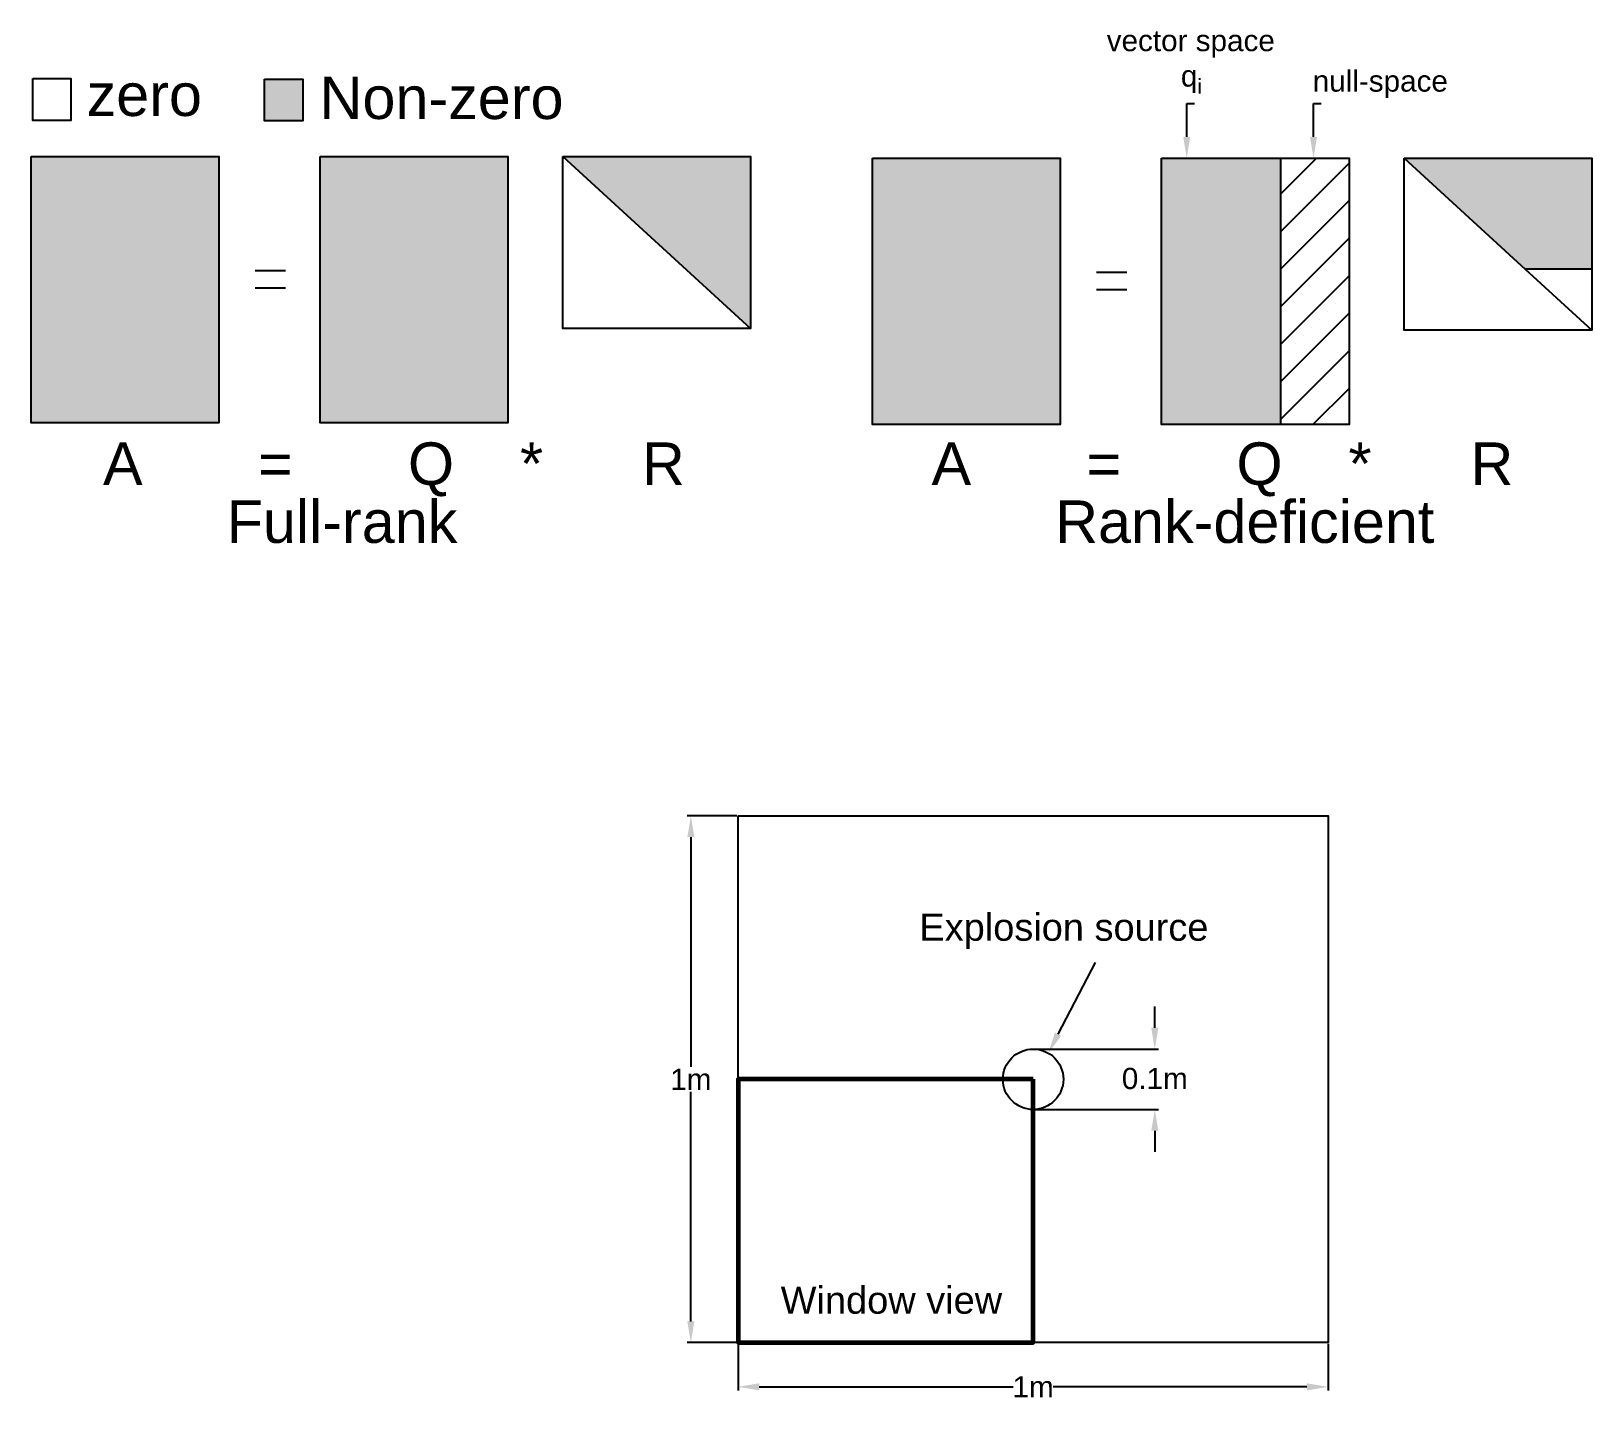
# Model space of a CAD drawing. Header units: inches. Extents: x -128 to 157, y -44 to 110.
# Drawn here: x -128.4 to -54.9, y -19.8 to 44.7 of the extents above; entities that cross this region are included whole.
import ezdxf
from ezdxf import colors
from ezdxf.entities.mleader import LeaderData, LeaderLine
from ezdxf.math import Vec2, Vec3

# ---------------------------------------------------------------- set-up
doc = ezdxf.new("R2010")
doc.units = ezdxf.units.IN
doc.header["$MEASUREMENT"] = 0
doc.styles.get("Standard").update_dxf_attribs({"font": 'arial.ttf'})
doc.dimstyles.get("Standard").update_dxf_attribs({"dimtxt": 0.18, "dimasz": 0.18, "dimexe": 0.18, "dimexo": 0.0625, "dimgap": 0.09, "dimtad": 0, "dimtih": 1, "dimtoh": 1, "dimdec": 4, "dimzin": 0, "dimdsep": 46, "dimtxsty": 'Standard', "dimcen": 0.09, "dimadec": 0, "dimazin": 0, "dimtfac": 1, "dimtdec": 4, "dimtofl": 0, "dimtmove": 0, "dimatfit": 3, "dimfxl": 1, "dimtolj": 1, "dimtzin": 0, "dimarcsym": 0})

msp = doc.modelspace()

# ---------------------------------------------------------------- texts
at = {"attachment_point": 1}
for s, width, insert, char_height in [('\\A1;vector space \\P         q{\\H0.7x;\\S^ i;} ', 16.0381802, (-77.74414, 44.74747), 1), ('\\A1;null-space ', 16.0381802, (-68.04169, 42.84195), 1), ('zero', 18.4353938, (-125.79193, 42.69543), 2), ('Non-zero', 18.4353938, (-114.8172, 42.55192), 2), (' A       =       Q    *      R', 48.5732849, (-125.79193, 25.32444), 2), (' A       =       Q    *      R', 48.5732849, (-86.77024, 25.32444), 2), ('Full-rank', 18.4353938, (-119.19172, 22.59255), 2), ('Rank-deficient', 18.4353938, (-80.17003, 22.59255), 2), ('Explosion source', 18.4353938, (-86.56771, 3.13754), 1.28), ('Window view', 18.4353938, (-93.10042, -14.42629), 1.28)]:
    msp.add_mtext_dynamic_manual_height_columns(s, width=width, gutter_width=1, heights=[0], dxfattribs=dict(at, insert=insert, char_height=char_height))

# ---------------------------------------------------------------- blocks, each defined once
blk = doc.blocks.new('*D12')
at = {"color": 0, "lineweight": -2, "ltscale": 0.1, "transparency": 16777216}
for p, q in [((-95.171, 7.738), (-97.511, 7.738)), ((-97.331, 6.738), (-97.331, -4.073)), ((-97.331, -16.068), (-97.331, -5.257)), ((-95.171, -17.068), (-97.511, -17.068))]:
    blk.add_line(p, q, dxfattribs=at)
at = {"color": 0, "ltscale": 0.1, "transparency": 16777216}
for points in [[(-97.497, 6.738), (-97.164, 6.738), (-97.331, 7.738)], [(-97.497, -16.068), (-97.164, -16.068), (-97.331, -17.068)]]:
    blk.add_solid(points, dxfattribs=at)
at = {"layer": 'Defpoints', "color": 0, "ltscale": 0.1, "transparency": 16777216}
for p in [(-95.109, 7.738), (-97.331, -17.068), (-95.109, -17.068)]:
    blk.add_point(p, dxfattribs=at)
at = {"color": 0, "ltscale": 0.1, "transparency": 16777216, "insert": (-97.331, -4.665), "char_height": 1, "attachment_point": 5}
blk.add_mtext('\\A1;1m', dxfattribs=at)
blk = doc.blocks.new('*D13')
at = {"color": 0, "lineweight": -2, "ltscale": 0.1, "transparency": 16777216}
for p, q in [((-95.109, -17.13), (-95.109, -19.329)), ((-67.313, -17.13), (-67.313, -19.329)), ((-94.109, -19.149), (-82.15, -19.149)), ((-68.313, -19.149), (-80.272, -19.149))]:
    blk.add_line(p, q, dxfattribs=at)
at = {"color": 0, "ltscale": 0.1, "transparency": 16777216}
for points in [[(-94.109, -18.983), (-94.109, -19.316), (-95.109, -19.149)], [(-68.313, -18.983), (-68.313, -19.316), (-67.313, -19.149)]]:
    blk.add_solid(points, dxfattribs=at)
at = {"layer": 'Defpoints', "color": 0, "ltscale": 0.1, "transparency": 16777216}
for p in [(-95.109, -17.068), (-67.313, -17.068), (-67.313, -19.149)]:
    blk.add_point(p, dxfattribs=at)
at = {"color": 0, "ltscale": 0.1, "transparency": 16777216, "insert": (-81.211, -19.149), "char_height": 1, "attachment_point": 5}
blk.add_mtext('\\A1;1m', dxfattribs=at)
blk = doc.blocks.new('*D14')
at = {"color": 0, "lineweight": -2, "ltscale": 0.1, "transparency": 16777216}
for p, q in [((-75.479, -2.241), (-75.479, -1.241)), ((-81.148, -3.241), (-75.299, -3.241)), ((-81.148, -6.089), (-75.299, -6.089)), ((-75.479, -7.089), (-75.479, -8.089))]:
    blk.add_line(p, q, dxfattribs=at)
at = {"color": 0, "ltscale": 0.1, "transparency": 16777216}
for points in [[(-75.646, -2.241), (-75.313, -2.241), (-75.479, -3.241)], [(-75.646, -7.089), (-75.313, -7.089), (-75.479, -6.089)]]:
    blk.add_solid(points, dxfattribs=at)
at = {"layer": 'Defpoints', "color": 0, "ltscale": 0.1, "transparency": 16777216}
for p in [(-81.211, -3.241), (-81.211, -6.089), (-75.479, -6.089)]:
    blk.add_point(p, dxfattribs=at)
at = {"color": 0, "ltscale": 0.1, "transparency": 16777216, "insert": (-75.479, -4.635), "char_height": 1, "attachment_point": 5}
blk.add_mtext('\\A1;0.1m', dxfattribs=at)

# ---------------------------------------------------------------- dimensions: what is measured, and where the dimension line sits
at = {"ltscale": 0.1}
dim = msp.add_linear_dim(base=(-97.33055, -17.06786), p1=(-95.10853, 7.7381), p2=(-95.10853, -17.06786), angle=90, text='1m', dimstyle='Standard', override={"dimtxt": 1, "dimasz": 1}, dxfattribs=at)
dim.commit()
dim.dimension.update_dxf_attribs({"geometry": '*D12', "text_midpoint": (-97.33055, -4.66488)})
dim = msp.add_linear_dim(base=(-75.47927, -6.08872), p1=(-81.21087, -3.24104), p2=(-81.21087, -6.08872), angle=90, text='0.1m', dimstyle='Standard', override={"dimtxt": 1, "dimasz": 1}, dxfattribs=at)
dim.commit()
dim.dimension.update_dxf_attribs({"geometry": '*D14', "text_midpoint": (-75.47927, -4.63453), "dimtype": 160})
dim = msp.add_linear_dim(base=(-67.31321, -19.14935), p1=(-95.10853, -17.06786), p2=(-67.31321, -17.06786), text='1m', dimstyle='Standard', override={"dimtxt": 1, "dimasz": 1}, dxfattribs=at)
dim.commit()
dim.dimension.update_dxf_attribs({"geometry": '*D13', "text_midpoint": (-81.21087, -19.14935)})

# ---------------------------------------------------------------- hatches: boundary and pattern name
h = msp.add_hatch(color=253)
h.dxf.hatch_style = 1
h.paths.add_polyline_path([(-117.40653, 42.43474), (-117.40653, 40.46957), (-115.6037, 40.46957), (-115.6037, 42.43474)])
h = msp.add_hatch(color=253)
h.dxf.hatch_style = 1
h.paths.add_polyline_path([(-119.559, 38.7912), (-128.39873, 38.7912), (-128.39873, 26.24616), (-119.559, 26.24616)])
h.paths.add_polyline_path([(-114.79091, 26.24616), (-105.95118, 26.24616), (-105.95118, 38.7912), (-114.79091, 38.7912)])
h = msp.add_hatch(color=253)
h.dxf.hatch_style = 1
h.paths.add_polyline_path([(-94.5186, 38.7912), (-103.35832, 38.7912), (-94.5186, 30.69388)])
h = msp.add_hatch(color=253)
h.dxf.hatch_style = 1
h.paths.add_polyline_path([(-79.93816, 38.70816), (-88.77789, 38.70816), (-88.77789, 26.16313), (-79.93816, 26.16313)])
h.paths.add_polyline_path([(-69.5642, 38.70816), (-75.17007, 38.70816), (-75.17007, 26.16313), (-69.5642, 26.16313)])
h = msp.add_hatch()
h.set_pattern_fill('ANSI31', color=256, scale=10)
h.set_pattern_definition([(45, (-192.0176, -7.6611), (-0.883883, 0.883883), [])])
h.paths.add_polyline_path([(-66.33034, 38.70816), (-69.5642, 38.70816), (-69.5642, 26.16313), (-66.33034, 26.16313)])
h = msp.add_hatch(color=253)
h.dxf.hatch_style = 1
h.paths.add_polyline_path([(-63.73748, 38.70816), (-58.03958, 33.4888), (-54.89776, 33.4888), (-54.89776, 38.70816)])

# ---------------------------------------------------------------- linework, layer by layer
at = {"color": 253}
for p, q in [((-103.35832, 38.7912), (-94.5186, 30.69388)), ((-63.73748, 38.70816), (-58.03958, 33.4888))]:
    msp.add_line(p, q, dxfattribs=at)
for p, q in [((-69.5642, 38.70816), (-69.5642, 26.16313)), ((-117.84329, 33.42114), (-116.42282, 33.42114)), ((-78.22245, 33.3381), (-76.80198, 33.3381)), ((-54.89776, 33.4888), (-58.03958, 33.4888)), ((-58.03958, 33.4888), (-54.89776, 30.61085)), ((-117.84329, 32.60533), (-116.42282, 32.60533)), ((-78.22245, 32.52229), (-76.80198, 32.52229))]:
    msp.add_line(p, q)
for points in [[(-128.32935, 42.45435), (-126.52651, 42.45435), (-126.52651, 40.48918), (-128.32935, 40.48918)], [(-117.40653, 42.43474), (-115.6037, 42.43474), (-115.6037, 40.46957), (-117.40653, 40.46957)], [(-128.39873, 38.7912), (-119.559, 38.7912), (-119.559, 26.24616), (-128.39873, 26.24616)], [(-114.79091, 38.7912), (-105.95118, 38.7912), (-105.95118, 26.24616), (-114.79091, 26.24616)], [(-103.35832, 38.7912), (-94.5186, 38.7912), (-94.5186, 30.69388), (-103.35832, 30.69388)], [(-88.77789, 38.70816), (-79.93816, 38.70816), (-79.93816, 26.16313), (-88.77789, 26.16313)], [(-75.17007, 38.70816), (-66.33034, 38.70816), (-66.33034, 26.16313), (-75.17007, 26.16313)], [(-63.73748, 38.70816), (-54.89776, 38.70816), (-54.89776, 30.61085), (-63.73748, 30.61085)]]:
    msp.add_lwpolyline(points, close=True)
at = {"ltscale": 0.1}
msp.add_lwpolyline([(-95.10853, 7.7381), (-67.31321, 7.7381), (-67.31321, -17.06786), (-95.10853, -17.06786)], close=True, dxfattribs=at)
at = {"lineweight": 60, "ltscale": 0.1}
msp.add_lwpolyline([(-81.21087, -4.66488), (-95.10853, -4.66488), (-95.10853, -17.06786), (-81.21087, -17.06786)], close=True, dxfattribs=at)
at = {"ltscale": 0.1}
msp.add_circle((-81.21087, -4.66488), 1.42384, dxfattribs=at)

msp.set_redraw_order([(e.dxf.handle, doc.entitydb.next_handle()) for e in msp.query("TEXT MTEXT ATTDEF DIMENSION ARC_DIMENSION")])  # texts and dimensions are drawn at this point

# ---------------------------------------------------------------- leaders
ml = msp.add_multileader_mtext('Standard')
ml.set_content('', color=256)
ml.set_leader_properties()
ml.build(insert=Vec2(0, 0))
ml.multileader.update_dxf_attribs({"dogleg_length": 0.36, "arrow_head_size": 1})
ctx = ml.context
ctx.base_point, ctx.char_height, ctx.arrow_head_size, ctx.landing_gap_size, ctx.plane_origin = Vec3(-73.6149, 41.28767), 0.18, 1, 0.09, Vec3(-73.9749, 38.70816)
notes = []
notes.append((ctx, [(0, (1, 1, 0), (-73.9749, 41.28767), (1, 0), 0.36, [(0, [(-73.9749, 38.70816)], 0, [])])]))
ctx.mtext.insert, ctx.mtext.flow_direction = Vec3(-73.5249, 41.37767), 5
ml = msp.add_multileader_mtext('Standard')
ml.set_content('', color=256)
ml.set_leader_properties()
ml.build(insert=Vec2(0, 0))
ml.multileader.update_dxf_attribs({"dogleg_length": 0.36, "arrow_head_size": 1})
ctx = ml.context
ctx.base_point, ctx.char_height, ctx.arrow_head_size, ctx.landing_gap_size, ctx.plane_origin = Vec3(-67.64497, 41.28767), 0.18, 1, 0.09, Vec3(-68.00497, 38.70816)
notes.append((ctx, [(0, (1, 1, 0), (-68.00497, 41.28767), (1, 0), 0.36, [(0, [(-68.00497, 38.70816)], 0, [])])]))
ctx.mtext.insert, ctx.mtext.flow_direction = Vec3(-67.55497, 41.37767), 5
ml = msp.add_multileader_mtext('Standard', dxfattribs=at)
ml.set_content(' ', color=256)
ml.set_leader_properties()
ml.build(insert=Vec2(0, 0))
ml.multileader.update_dxf_attribs({"dogleg_length": 0, "arrow_head_size": 1})
ctx = ml.context
ctx.base_point, ctx.char_height, ctx.arrow_head_size, ctx.landing_gap_size, ctx.plane_origin = Vec3(-78.27785, 0.83729), 0.18, 1, 0.09, Vec3(-80.49643, -3.43326)
notes.append((ctx, [(0, (1, 1, 0), (-78.27785, 0.83729), (1, 0), 0, [(0, [(-80.49643, -3.43326)], 0, [])])]))
ctx.mtext.insert, ctx.mtext.flow_direction = Vec3(-78.18785, 0.92729), 5
for ctx, leaders in notes:
    for number, flags, end, landing, length, lines in leaders:
        leader = LeaderData()
        leader.index, (leader.has_last_leader_line, leader.has_dogleg_vector, leader.attachment_direction) = number, flags
        leader.last_leader_point, leader.dogleg_vector, leader.dogleg_length = Vec3(end), Vec3(landing), length
        for number, points, colour, breaks in lines:
            line = LeaderLine()
            line.index, line.vertices, line.color, line.breaks = number, Vec3.list(points), colors.encode_raw_color(colour), breaks
            leader.lines.append(line)
        ctx.leaders.append(leader)

doc.saveas('drawing.dxf')
